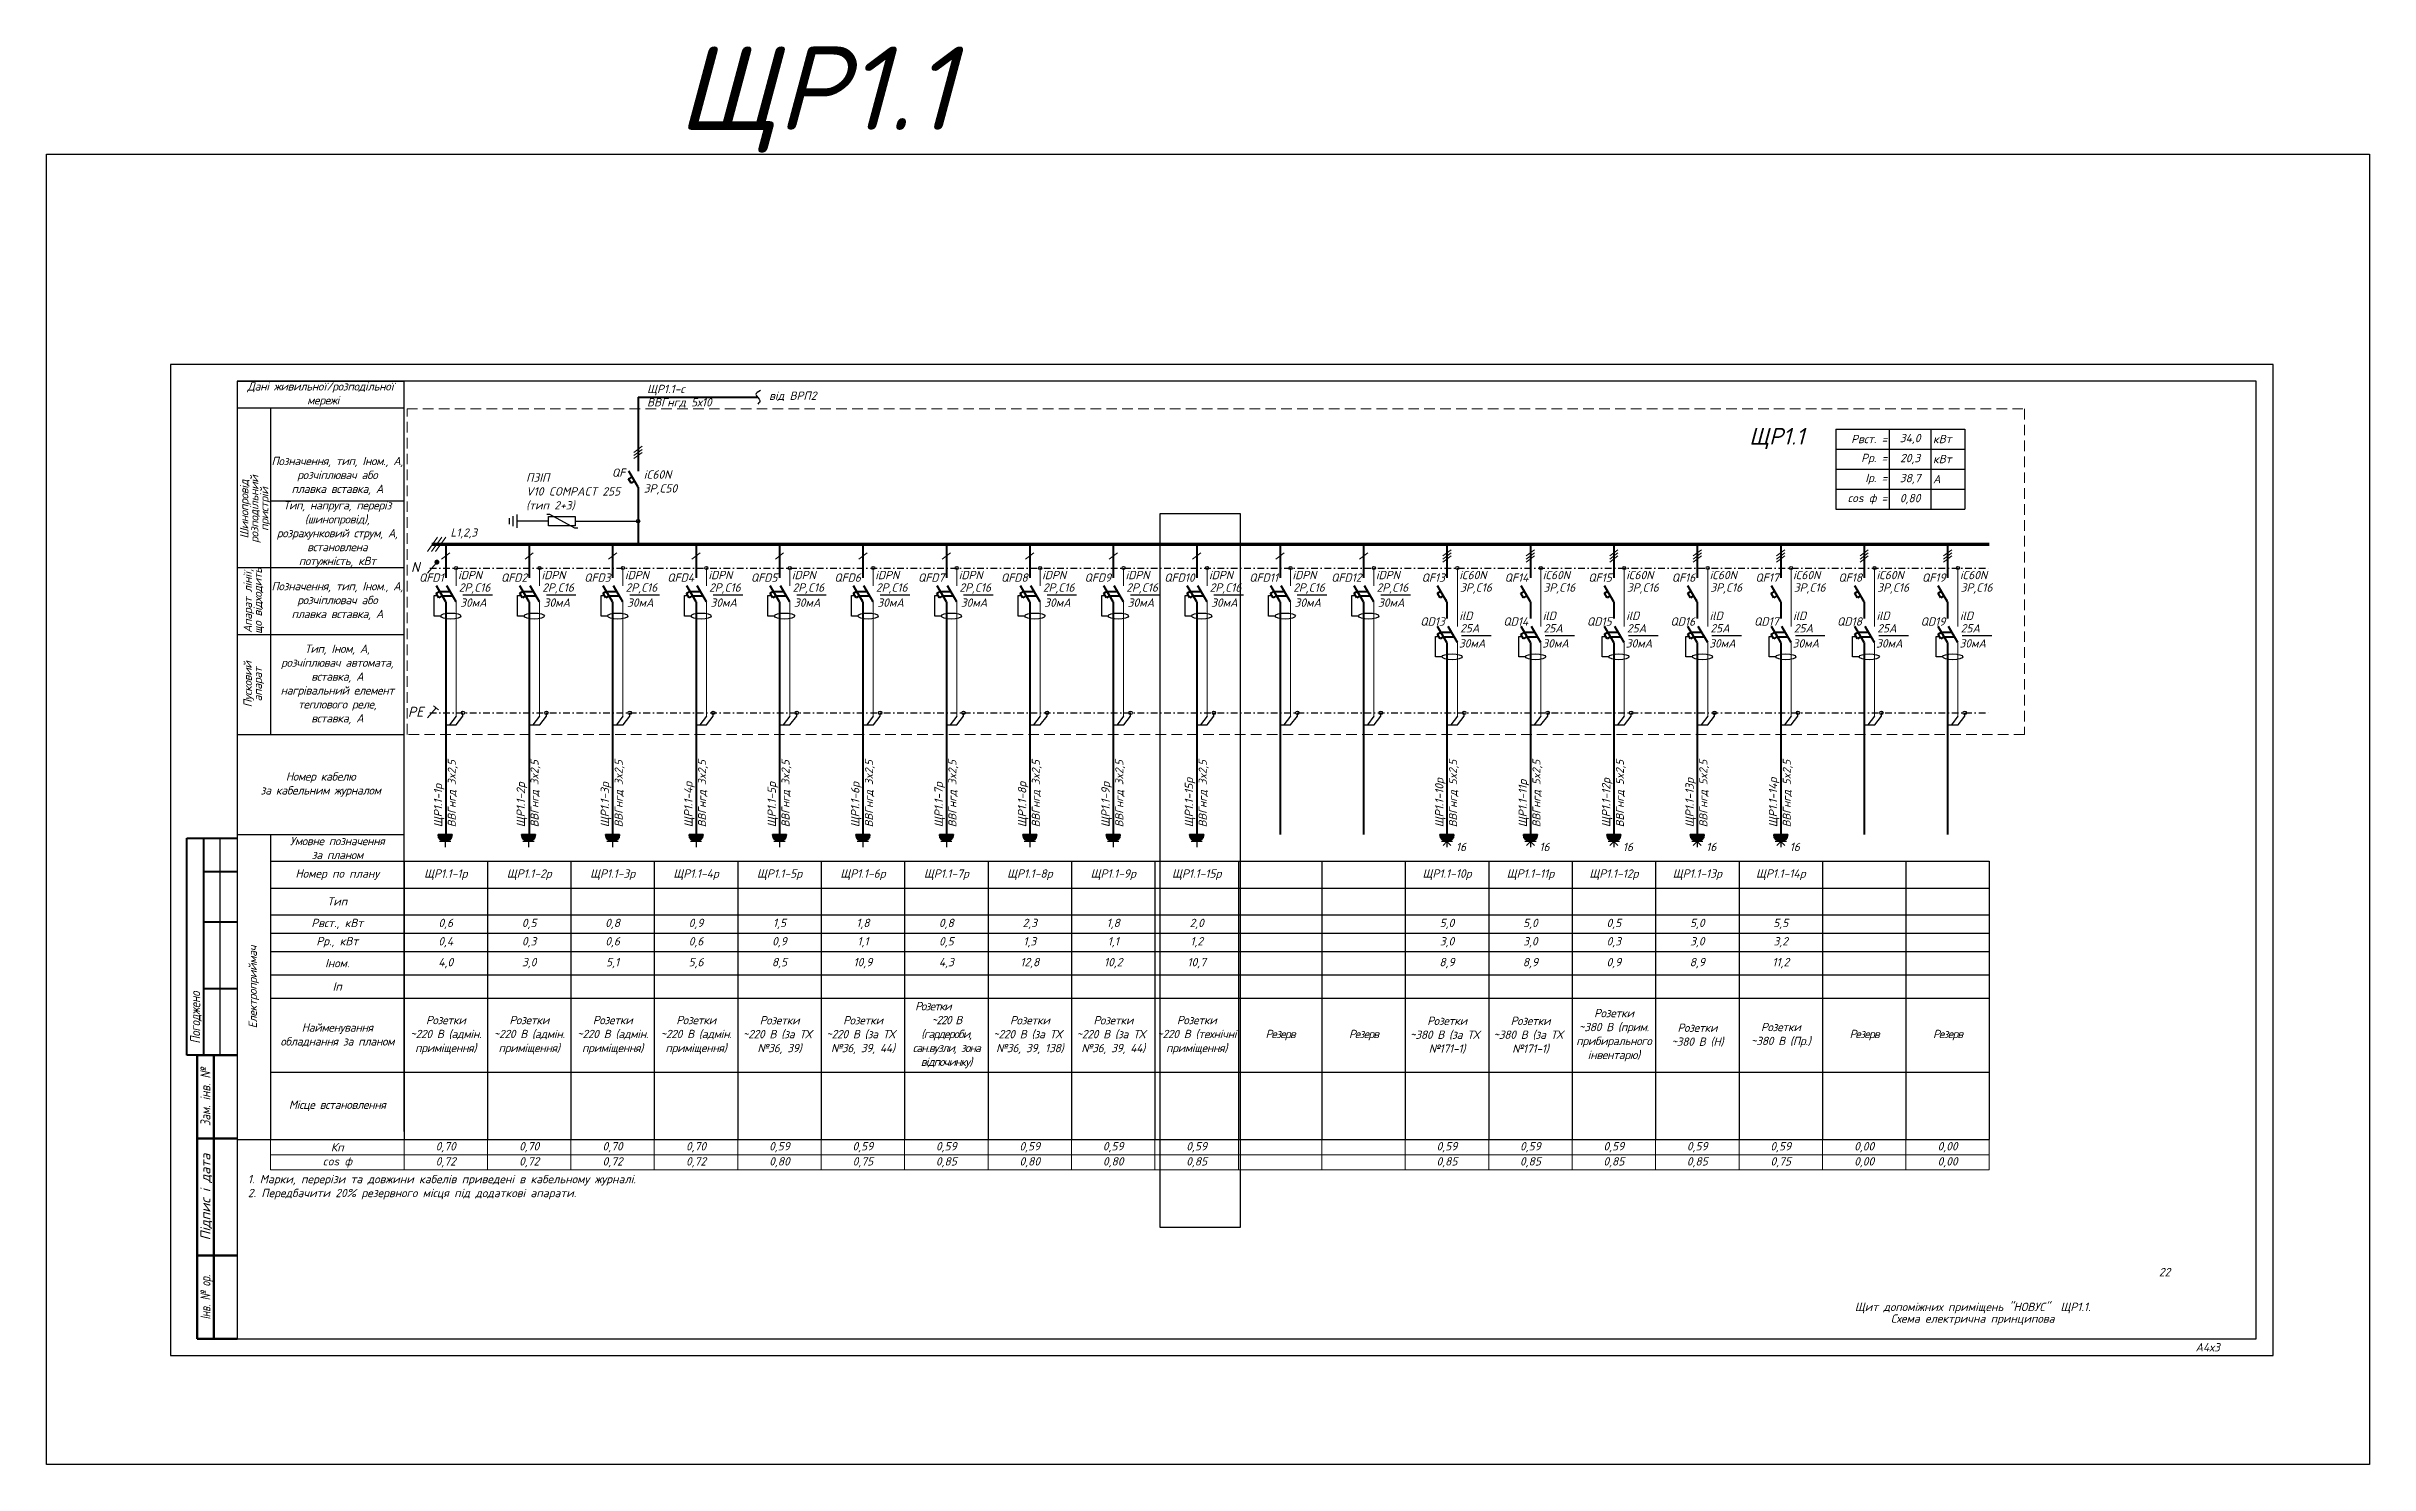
# Model space of a CAD drawing. Header units: millimetres. Extents: x -122434 to 1506205, y -201405 to 386015.
# Drawn here: x 0 to 69605, y 1056 to 43550 of the extents above; entities that cross this region are included whole.
import ezdxf
from ezdxf.enums import TextEntityAlignment as Align

# ---------------------------------------------------------------- set-up
doc = ezdxf.new("R2010")
doc.units = ezdxf.units.MM
doc.linetypes.add('DASHDOTX2', pattern=[2, 1, -0.5, 0, -0.5])
doc.linetypes.add('DASHED', pattern=[9.525, 6.35, -3.175])
doc.layers.get('Defpoints').update_dxf_attribs({"color": 4})
doc.layers.add('Рамка внешняя', color=4, linetype='Continuous', lineweight=30, plot=False)
doc.layers.add('Схема', color=7, linetype='Continuous')
doc.styles.add('GOST 2.304', font='isocpeui.ttf')
doc.styles.add('ICO', font='isocpeui.ttf')
doc.styles.add('ГОСТ 2.304', font='isocpeui.ttf')
doc.styles.add('СГЕНЕРИР_СТИЛЬ_7', font='isocpeui.ttf')

msp = doc.modelspace()

# ---------------------------------------------------------------- texts
at = {"color": 3, "lineweight": 40, "style": 'GOST 2.304'}
msp.add_text('ЩР1.1', height=2500, dxfattribs=at).set_placement((18903, 41048))
at = {"color": 0, "lineweight": 40, "style": 'GOST 2.304'}
msp.add_text('ЩР1.1', height=500, dxfattribs=at).set_placement((51017, 31619))
at = {"color": 0, "lineweight": 9, "style": 'ICO'}
for s, height, p in [('L1,2,3', 243.1, (12105, 28863)), ('N', 300, (10923, 27801)), ('PE', 300, (10830, 23463))]:
    msp.add_text(s, height=height, dxfattribs=at).set_placement(p)
at = {"linetype": 'Continuous', "char_height": 250, "style": 'ГОСТ 2.304'}
for s, insert, width, attachment_point in [('{\\T0.95;Дані живильної/розподільної\\P мережі}', (8213, 33122), 5000, 5), ('{\\C7;ЩР1.1-с}', (17995, 33252), 4000, 4), ('{\\C7;ВВГнгд 5х10}', (17995, 32868), 4000, 4), ('{\\C7;від ВРП2}', (21651, 33064), 4000, 4)]:
    msp.add_mtext(s, dxfattribs=dict(at, insert=insert, width=width, attachment_point=attachment_point))
at = {"color": 7, "linetype": 'Continuous', "char_height": 250, "attachment_point": 5, "rotation": 90, "line_spacing_factor": 0.72, "style": 'ГОСТ 2.304'}
for s, insert, width in [('{\\T0.95;Шинопровід\\Pрозподільний \\Pпристрій}', (6258, 29682), 3500), ('{\\T0.95;Апарат лінії, що відходить}', (6213, 26932), 2000), ('{\\T0.95;Пусковий \\Pапарат}', (6213, 24432), 3000), ('{\\T0.95;Електроприймач}', (6213, 15363), 9138.45)]:
    msp.add_mtext(s, dxfattribs=dict(at, insert=insert, width=width))
at = {"color": 7, "linetype": 'Continuous', "char_height": 250, "style": 'ГОСТ 2.304'}
for s, insert, width, attachment_point in [('{\\T0.95;Позначення, тип, Iном., А, розчіплювач або \\Pплавка вставка, А}', (8713, 30682), 4000, 5), ('{\\C256;ПЗІП\\PV10 COMPACT 255\\P(тип 2+3)}', (14370, 30204), 4000, 4), ('{\\T0.95;Тип, напруга, переріз (шинопровід), розрахунковий струм, А, встановлена \\Pпотужність, кВт}', (8713, 28932), 4000, 5), ('{\\T0.95;Позначення, тип, Iном., А, розчіплювач або \\Pплавка вставка, А}', (8713, 26932), 4000, 5), ('{\\T0.95;Тип, Iном, А,\\Pрозчіплювач автомата,\\Pвставка, А\\Pнагрівальний елемент теплового реле,\\Pвставка, А}', (8713, 24432), 4000, 5), ('{\\T0.95;Номер кабелю \\Pза кабельним журналом}', (8213, 21432), 5000, 5), ('{\\T0.95;Умовне позначення \\Pза планом}', (8713, 19532), 4000, 5), ('{\\C256;16}', (42229, 19563), 4000, 4), ('{\\C256;16}', (44729, 19563), 4000, 4), ('{\\C256;16}', (47229, 19563), 4000, 4), ('{\\C256;16}', (49729, 19563), 4000, 4), ('{\\C256;16}', (52229, 19563), 4000, 4)]:
    msp.add_mtext(s, dxfattribs=dict(at, insert=insert, width=width, attachment_point=attachment_point))
at = {"color": 1, "linetype": 'Continuous', "char_height": 250, "attachment_point": 4, "style": 'ГОСТ 2.304'}
for s, insert, width in [('{\\C7;QF}', (16942, 30778), 562.36), ('{\\C7;iC60N\\P3P,C50}', (17896, 30485), 4000)]:
    msp.add_mtext(s, dxfattribs=dict(at, insert=insert, width=width))
at = {"color": 7, "linetype": 'Continuous', "char_height": 250, "width": 4000, "attachment_point": 4, "rotation": 90, "style": 'ГОСТ 2.304'}
for s, insert in [('{\\C256;ЩР1.1-1р\\P\\H0.95833x;ВВГнгд 3x2,5}', (11963, 20152)), ('{\\C256;ЩР1.1-2р\\P\\H0.95833x;ВВГнгд 3x2,5}', (14443, 20152)), ('{\\C256;ЩР1.1-3р\\P\\H0.95833x;ВВГнгд 3x2,5}', (16963, 20152)), ('{\\C256;ЩР1.1-4р\\P\\H0.95833x;ВВГнгд 3x2,5}', (19463, 20152)), ('{\\C256;ЩР1.1-5р\\P\\H0.95833x;ВВГнгд 3x2,5}', (21963, 20152)), ('{\\C256;ЩР1.1-6р\\P\\H0.95833x;ВВГнгд 3x2,5}', (24463, 20152)), ('{\\C256;ЩР1.1-7р\\P\\H0.95833x;ВВГнгд 3x2,5}', (26963, 20152)), ('{\\C256;ЩР1.1-8р\\P\\H0.95833x;ВВГнгд 3x2,5}', (29463, 20152)), ('{\\C256;ЩР1.1-9р\\P\\H0.95833x;ВВГнгд 3x2,5}', (31963, 20152)), ('{\\C256;ЩР1.1-15р\\P\\H0.95833x;ВВГнгд 3x2,5}', (34463, 20152)), ('{\\C256;ЩР1.1-10р\\P\\H0.95833x;ВВГнгд 5x2,5}', (41963, 20152)), ('{\\C256;ЩР1.1-11р\\P\\H0.95833x;ВВГнгд 5x2,5}', (44463, 20152)), ('{\\C256;ЩР1.1-12р\\P\\H0.95833x;ВВГнгд 5x2,5}', (46963, 20152)), ('{\\C256;ЩР1.1-13р\\P\\H0.95833x;ВВГнгд 5x2,5}', (49463, 20152)), ('{\\C256;ЩР1.1-14р\\P\\H0.95833x;ВВГнгд 5x2,5}', (51963, 20152))]:
    msp.add_mtext(s, dxfattribs=dict(at, insert=insert))
at = {"lineweight": 15, "insert": (6033, 9735), "char_height": 250, "width": 14539.48, "attachment_point": 1, "style": 'ГОСТ 2.304'}
msp.add_mtext('{\\C7;1. Марки, перерізи та довжини кабелів приведені в кабельному журналі}.\\P{\\C7;2. Передбачити 20% резервного місця під додаткові апарати.}', dxfattribs=at)
at = {"linetype": 'Continuous', "lineweight": 25, "char_height": 250, "attachment_point": 5, "line_spacing_factor": 0.84, "style": 'GOST 2.304'}
for s, insert, width in [('{\\C7;22}', (63463, 6822), 1500), ('{\\C7;Щит допоміжних приміщень "НОВУС"  ЩР1.1. \\PСхема електрична принципова }', (57713, 5572), 7000)]:
    msp.add_mtext(s, dxfattribs=dict(at, insert=insert, width=width))

# ---------------------------------------------------------------- blocks, each defined once
blk = doc.blocks.new('*T28')
at = {"color": 0, "linetype": 'ByBlock', "lineweight": -2, "transparency": 16777216}
for p, q in [((0, 0), (51500, 0)), ((0, 0), (0, -8340)), ((4000, 0), (4000, -8340)), ((6500, 0), (6500, -8340)), ((9000, 0), (9000, -8340)), ((11500, 0), (11500, -8340)), ((14000, 0), (14000, -8340)), ((16500, 0), (16500, -8340)), ((19000, 0), (19000, -8340)), ((21500, 0), (21500, -8340)), ((24000, 0), (24000, -8340)), ((26500, 0), (26500, -8340)), ((29000, 0), (29000, -8340)), ((31500, 0), (31500, -8340)), ((34000, 0), (34000, -8340)), ((36500, 0), (36500, -8340)), ((39000, 0), (39000, -8340)), ((41500, 0), (41500, -8340)), ((44000, 0), (44000, -8340)), ((46500, 0), (46500, -8340)), ((49000, 0), (49000, -8340)), ((51500, 0), (51500, -8340)), ((0, -800), (51500, -800)), ((0, -1600), (51500, -1600)), ((0, -2150), (51500, -2150)), ((0, -2700), (51500, -2700)), ((0, -3400), (51500, -3400)), ((0, -4100), (51500, -4100)), ((0, -6315), (51500, -6315)), ((0, -8340), (51500, -8340))]:
    blk.add_line(p, q, dxfattribs=at)
at = {"layer": 'Defpoints', "color": 8, "linetype": 'ByBlock', "lineweight": 0, "transparency": 16777216}
for p, q in [((0, -8340), (0, -9247)), ((4000, -8340), (4000, -9247)), ((6500, -8340), (6500, -9247)), ((9000, -8340), (9000, -9247)), ((11500, -8340), (11500, -9247)), ((14000, -8340), (14000, -9247)), ((16500, -8340), (16500, -9247)), ((19000, -8340), (19000, -9247)), ((21500, -8340), (21500, -9247)), ((24000, -8340), (24000, -9247)), ((26500, -8340), (26500, -9247)), ((29000, -8340), (29000, -9247)), ((31500, -8340), (31500, -9247)), ((34000, -8340), (34000, -9247)), ((36500, -8340), (36500, -9247)), ((39000, -8340), (39000, -9247)), ((41500, -8340), (41500, -9247)), ((44000, -8340), (44000, -9247)), ((46500, -8340), (46500, -9247)), ((49000, -8340), (49000, -9247)), ((51500, -8340), (51500, -9247)), ((0, -8794), (51500, -8794)), ((0, -9247), (51500, -9247))]:
    blk.add_line(p, q, dxfattribs=at)
at = {"color": 0, "transparency": 16777216, "char_height": 250, "attachment_point": 5, "style": 'ГОСТ 2.304'}
for s, insert, width in [('Номер по плану', (2000, -400), 3880), ('ЩР1.1-1р', (5250, -400), 2380), ('ЩР1.1-2р', (7750, -400), 2380), ('ЩР1.1-3р', (10250, -400), 2380), ('ЩР1.1-4р', (12750, -400), 2380), ('ЩР1.1-5р', (15250, -400), 2380), ('ЩР1.1-6р', (17750, -400), 2380), ('ЩР1.1-7р', (20250, -400), 2380), ('ЩР1.1-8р', (22750, -400), 2380), ('ЩР1.1-9р', (25250, -400), 2380), ('ЩР1.1-15р', (27750, -400), 2380), ('ЩР1.1-10р', (35250, -400), 2380), ('ЩР1.1-11р', (37750, -400), 2380), ('ЩР1.1-12р', (40250, -400), 2380), ('ЩР1.1-13р', (42750, -400), 2380), ('ЩР1.1-14р', (45250, -400), 2380), ('Тип', (2000, -1200), 3880), ('Рвст., кВт', (2000, -1875), 3880), ('{\\C256;0,6}', (5250, -1875), 2380), ('{\\C256;0,5}', (7750, -1875), 2380), ('{\\C256;0,8}', (10250, -1875), 2380), ('{\\C256;0,9}', (12750, -1875), 2380), ('1,5', (15250, -1875), 2380), ('1,8', (17750, -1875), 2380), ('{\\C256;0,8}', (20250, -1875), 2380), ('2,3', (22750, -1875), 2380), ('1,8', (25250, -1875), 2380), ('2,0', (27750, -1875), 2380), ('5,0', (35250, -1875), 2380), ('5,0', (37750, -1875), 2380), ('0,5', (40250, -1875), 2380), ('5,0', (42750, -1875), 2380), ('5,5', (45250, -1875), 2380), ('Рр., кВт', (2000, -2425), 3880), ('Іном.', (2000, -3050), 3880), ('4,0', (5250, -3050), 2380), ('3,0', (7750, -3050), 2380), ('5,1', (10250, -3050), 2380), ('5,6', (12750, -3050), 2380), ('8,5', (15250, -3050), 2380), ('10,9', (17750, -3050), 2380), ('4,3', (20250, -3050), 2380), ('12,8', (22750, -3050), 2380), ('10,2', (25250, -3050), 2380), ('10,7', (27750, -3050), 2380), ('8,9', (35250, -3050), 2380), ('8,9', (37750, -3050), 2380), ('0,9', (40250, -3050), 2380), ('8,9', (42750, -3050), 2380), ('11,2', (45250, -3050), 2380), ('Іп', (2000, -3750), 3880), ('{\\T0.95;\\C7;Найменування обладнання за планом}', (2000, -5208), 3880), ('{\\T0.95;\\C7;Розетки \\P~220 В (адмін. приміщення)}', (5250, -5208), 2380), ('{\\T0.95;\\C7;Розетки \\P~220 В (адмін. приміщення)}', (7750, -5208), 2380), ('{\\T0.95;\\C7;Розетки \\P~220 В (адмін. приміщення)}', (10250, -5208), 2380), ('{\\T0.95;\\C7;Розетки \\P~220 В (адмін. приміщення)}', (12750, -5208), 2380), ('{\\T0.95;\\C7;Розетки \\P~220 В (за ТХ  №36, 39)}', (15250, -5208), 2380), ('{\\T0.95;\\C7;Розетки \\P~220 В (за ТХ  №36, 39, 44)}', (17750, -5208), 2380), ('{\\T0.85;\\C7;Розетки       ~220 В (гардероби, сан.вузли, зона відпочинку)}', (20250, -5208), 2380), ('{\\T0.95;\\C7;Розетки \\P~220 В (за ТХ  №36, 39, 138)}', (22750, -5208), 2380), ('{\\T0.95;\\C7;Розетки \\P~220 В (за ТХ  №36, 39, 44)}', (25250, -5208), 2380), ('{\\T0.95;\\C7;Розетки \\P~220 В (технічні приміщення)}', (27750, -5208), 2380), ('{\\T0.95;\\C7;Розетки \\P~380 В (за ТХ  №171-1)}', (35250, -5208), 2380), ('{\\T0.95;\\C7;Розетки \\P~380 В (за ТХ  №171-1)}', (37750, -5208), 2380), ('{\\T0.95;\\C7;Розетки \\P~380 В (прим. прибирального інвентарю)}', (40250, -5208), 2380), ('{\\T0.95;\\C7;Розетки \\P~380 В (Н)}', (42750, -5208), 2380), ('{\\T0.95;\\C7;Розетки \\P~380 В (Пр.)}', (45250, -5208), 2380), ('{\\T0.85;\\C7;Резерв}', (30250, -5208), 2380), ('{\\T0.85;\\C7;Резерв}', (32750, -5208), 2380), ('{\\T0.85;\\C7;Резерв}', (47750, -5208), 2380), ('{\\T0.85;\\C7;Резерв}', (50250, -5208), 2380), ('{\\T0.95;\\C7;Місце встановлення}', (2000, -7328), 3880)]:
    blk.add_mtext(s, dxfattribs=dict(at, insert=insert, width=width))
at = {"color": 7, "true_color": 0xffffff, "transparency": 16777216, "char_height": 250, "attachment_point": 5, "style": 'ГОСТ 2.304'}
for s, insert, width in [('0,4', (5250, -2425), 2380), ('0,3', (7750, -2425), 2380), ('0,6', (10250, -2425), 2380), ('0,6', (12750, -2425), 2380), ('0,9', (15250, -2425), 2380), ('1,1', (17750, -2425), 2380), ('0,5', (20250, -2425), 2380), ('1,3', (22750, -2425), 2380), ('1,1', (25250, -2425), 2380), ('1,2', (27750, -2425), 2380), ('3,0', (35250, -2425), 2380), ('3,0', (37750, -2425), 2380), ('0,3', (40250, -2425), 2380), ('3,0', (42750, -2425), 2380), ('3,2', (45250, -2425), 2380), ('cos ф', (2000, -9020), 3880), ('Кп', (2000, -8567), 3880), ('0,70', (5250, -8567), 2380), ('0,72', (5250, -9020), 2380), ('0,70', (7750, -8567), 2380), ('0,72', (7750, -9020), 2380), ('0,70', (10250, -8567), 2380), ('0,72', (10250, -9020), 2380), ('0,70', (12750, -8567), 2380), ('0,72', (12750, -9020), 2380), ('0,59', (15250, -8567), 2380), ('0,80', (15250, -9020), 2380), ('0,59', (17750, -8567), 2380), ('0,75', (17750, -9020), 2380), ('0,85', (20250, -9020), 2380), ('0,59', (20250, -8567), 2380), ('0,59', (22750, -8567), 2380), ('0,80', (22750, -9020), 2380), ('0,59', (25250, -8567), 2380), ('0,80', (25250, -9020), 2380), ('0,85', (27750, -9020), 2380), ('0,59', (27750, -8567), 2380), ('0,85', (35250, -9020), 2380), ('0,59', (35250, -8567), 2380), ('0,85', (37750, -9020), 2380), ('0,59', (37750, -8567), 2380), ('0,85', (40250, -9020), 2380), ('0,59', (40250, -8567), 2380), ('0,85', (42750, -9020), 2380), ('0,59', (42750, -8567), 2380), ('0,59', (45250, -8567), 2380), ('0,75', (45250, -9020), 2380), ('0,00', (47750, -8567), 2380), ('0,00', (47750, -9020), 2380), ('0,00', (50250, -8567), 2380), ('0,00', (50250, -9020), 2380)]:
    blk.add_mtext(s, dxfattribs=dict(at, insert=insert, width=width))
blk = doc.blocks.new('*T29')
at = {"color": 0, "linetype": 'ByBlock', "lineweight": -2, "transparency": 16777216}
for p, q in [((0, 0), (3860, 0)), ((0, 0), (0, -2400)), ((1600, 0), (1600, -2400)), ((2850, 0), (2850, -2400)), ((3860, 0), (3860, -2400)), ((0, -600), (3860, -600)), ((0, -1200), (3860, -1200)), ((0, -1800), (3860, -1800)), ((0, -2400), (1600, -2400)), ((2850, -2400), (3860, -2400))]:
    blk.add_line(p, q, dxfattribs=at)
at = {"color": 0, "lineweight": -2, "transparency": 16777216}
blk.add_line((1600, -2400), (2850, -2400), dxfattribs=at)
at = {"color": 0, "transparency": 16777216, "char_height": 250, "style": 'ГОСТ 2.304'}
for s, insert, width, attachment_point in [('Рвст. =', (1540, -300), 1480, 6), ('34,0', (2225, -300), 1130, 5), ('кВт', (2910, -300), 890, 4), ('Рр. =', (1540, -900), 1480, 6), ('Ір. =', (1540, -1500), 1480, 6), ('38,7', (2225, -1500), 1130, 5), ('20,3', (2225, -900), 1130, 5), ('А', (2910, -1500), 890, 4), ('кВт', (2910, -900), 890, 4), ('сos ф =', (1540, -2100), 1480, 6), ('0,80', (2225, -2100), 1130, 5)]:
    blk.add_mtext(s, dxfattribs=dict(at, insert=insert, width=width, attachment_point=attachment_point))
blk = doc.blocks.new('*U4')
h = blk.add_hatch(color=256)
h.dxf.hatch_style = 1
h.paths.add_polyline_path([(175, 0, 1), (-175, 0)])
at = {"color": 0, "linetype": 'Continuous', "lineweight": 30}
for p, q in [((175, 0), (-175, 0)), ((140, 175), (-140, 175)), ((0, 175), (0, 315)), ((0, 175), (0, 315)), ((0, 175), (0, 315))]:
    blk.add_line(p, q, dxfattribs=at)
blk.add_arc((0, 0), 175, 0, 180, dxfattribs=at)
blk = doc.blocks.new('*U159')
at = {"color": 0, "lineweight": 40}
for p, q in [((0, 0), (0, -1005)), ((0, -1720), (-280, -1240)), ((311, -1720), (31, -1240)), ((-284, -1468), (-180, -1408)), ((-204, -1607), (-284, -1468)), ((-100, -1547), (-204, -1607)), ((-181, -1409), (130, -1409)), ((-100, -1547), (210, -1547))]:
    blk.add_line(p, q, dxfattribs=at)
at = {"color": 0, "lineweight": 13}
blk.add_line((-124, -441), (124, -256), dxfattribs=at)
at = {"color": 0, "lineweight": 9}
for p, q in [((311, -711), (311, -1240)), ((311, -2461), (311, -1720)), ((311, -2941), (311, -2461)), ((311, -5151), (311, -2941))]:
    blk.add_line(p, q, dxfattribs=at)
at = {"lineweight": 40}
for p, q in [((0, -1720), (0, -2226)), ((0, -2226), (0, -2941)), ((0, -2941), (0, -4529))]:
    blk.add_line(p, q, dxfattribs=at)
blk.add_line((516, -1512), (1402, -1512))
at = {"color": 0}
blk.add_lwpolyline([(-151, -2149), (-346, -2149), (-346, -1537), (-244, -1537)], dxfattribs=at)
blk.add_circle((311, -711), 46.3, dxfattribs=at)
blk.add_ellipse((153, -2149), major_axis=(-304, 0), ratio=0.29336, dxfattribs=at)
at = {"color": 0, "lineweight": 40}
blk.add_point((-37, -1659), dxfattribs=at)
at = {"style": 'ГОСТ 2.304'}
blk.add_attdef('QF', text='', height=250, dxfattribs=at).set_placement((-61, -997), align=Align.MIDDLE_RIGHT)
at = {"lineweight": 50, "style": 'ГОСТ 2.304'}
for tag, p in [('CURRENT', (391, -1419)), ('ТYPE', (369, -1046)), ('D_CURRENT', (432, -1871))]:
    blk.add_attdef(tag, p, '', height=250, dxfattribs=at)
blk = doc.blocks.new('*U162')
at = {"color": 0, "lineweight": 40}
for p, q in [((0, 0), (0, -1005)), ((0, -1720), (-280, -1240)), ((-284, -1468), (-180, -1408)), ((-204, -1607), (-284, -1468)), ((-100, -1547), (-204, -1607)), ((-284, -2690), (-180, -2630)), ((-204, -2828), (-284, -2690)), ((0, -2941), (-280, -2461)), ((-100, -2768), (-204, -2828)), ((-181, -2631), (130, -2631)), ((-100, -2768), (210, -2768)), ((311, -2941), (31, -2461))]:
    blk.add_line(p, q, dxfattribs=at)
at = {"color": 0, "lineweight": 13}
for p, q in [((-124, -348), (124, -163)), ((-124, -441), (124, -256)), ((-124, -533), (124, -348))]:
    blk.add_line(p, q, dxfattribs=at)
at = {"color": 0, "lineweight": 9}
for p, q in [((311, -711), (311, -1240)), ((311, -1240), (311, -1720)), ((311, -2461), (311, -1720)), ((311, -5151), (311, -2941))]:
    blk.add_line(p, q, dxfattribs=at)
at = {"lineweight": 40}
for p, q in [((0, -1720), (0, -2226)), ((0, -2941), (0, -4529))]:
    blk.add_line(p, q, dxfattribs=at)
blk.add_line((439, -2733), (1325, -2733))
at = {"color": 0}
blk.add_lwpolyline([(-151, -3371), (-346, -3371), (-346, -2759), (-244, -2759)], dxfattribs=at)
blk.add_circle((311, -711), 46.3, dxfattribs=at)
blk.add_ellipse((153, -3371), major_axis=(-304, 0), ratio=0.29336, dxfattribs=at)
at = {"color": 0, "lineweight": 40}
blk.add_point((-37, -1659), dxfattribs=at)
at = {"style": 'ГОСТ 2.304'}
for tag, p in [('QF', (-61, -997)), ('Q', (-66, -2313))]:
    blk.add_attdef(tag, text='', height=250, dxfattribs=at).set_placement(p, align=Align.MIDDLE_RIGHT)
at = {"lineweight": 50, "style": 'ГОСТ 2.304'}
for tag, p in [('CURRENT', (391, -1419)), ('ТYPE', (369, -1046)), ('Q_ТYPE', (369, -2267)), ('Q_CURRENT', (391, -2641)), ('QD_CURRENT', (355, -3093))]:
    blk.add_attdef(tag, p, '', height=250, dxfattribs=at)
blk = doc.blocks.new('*U3')
h = blk.add_hatch(color=256)
h.dxf.hatch_style = 1
h.paths.add_polyline_path([(175, 0, 1), (-175, 0)])
at = {"color": 0, "linetype": 'Continuous', "lineweight": 30}
for p, q in [((175, 0), (-175, 0)), ((140, 175), (-140, 175)), ((0, 175), (0, 315)), ((0, 175), (0, 315)), ((0, 175), (0, 315)), ((0, 175), (0, 0))]:
    blk.add_line(p, q, dxfattribs=at)
at = {"lineweight": 30}
for q in [(-99, 274), (99, 274)]:
    blk.add_line((0, 175), q, dxfattribs=at)
at = {"color": 0, "linetype": 'Continuous', "lineweight": 30}
blk.add_arc((0, 0), 175, 0, 180, dxfattribs=at)
blk = doc.blocks.new('Рамка А4х3')
at = {"lineweight": 40}
for p, q in [((4.94, 90), (4.94, 155)), ((4.94, 155), (19.94, 155)), ((9.94, 155), (9.94, 90)), ((9.94, 145), (19.94, 145)), ((9.94, 130), (19.94, 130)), ((9.94, 110), (19.94, 110)), ((19.94, 90), (4.94, 90))]:
    blk.add_line(p, q, dxfattribs=at)
at = {"lineweight": 25}
blk.add_line((14.94, 90), (14.94, 155), dxfattribs=at)
at = {"linetype": 'Continuous', "lineweight": 60}
for p, q in [((8, 5), (8, 90)), ((8, 90), (20, 90)), ((8, 90), (20, 90)), ((13, 5), (13, 90)), ((8, 65), (20, 65)), ((8, 30), (20, 30)), ((20, 5), (8, 5))]:
    blk.add_line(p, q, dxfattribs=at)
at = {"lineweight": 30, "ltscale": 100}
blk.add_lwpolyline([(20, 5), (625, 5), (625, 292), (20, 292)], close=True, dxfattribs=at)
at = {"layer": 'Рамка внешняя', "ltscale": 100}
blk.add_lwpolyline([(0, 0), (630, 0), (630, 297), (0, 297)], close=True, dxfattribs=at)
at = {"linetype": 'Continuous', "lineweight": 25, "style": 'СГЕНЕРИР_СТИЛЬ_7'}
for s, width, p in [('Погоджено', 0.8, (7.44, 101.27)), ('Зам. інв. №', 0.8, (10.5, 77.5)), ('Інв. № ор.', 0.7, (10.5, 17.5))]:
    blk.add_text(s, height=3, rotation=90, dxfattribs=dict(at, width=width)).set_placement(p, align=Align.MIDDLE_CENTER)
blk.add_text('Підпис і дата', height=3, rotation=90, dxfattribs=at).set_placement((10.5, 47.5), align=Align.MIDDLE_CENTER)
at = {"layer": 'Схема', "linetype": 'Continuous', "style": 'ГОСТ 2.304'}
blk.add_text('А4х3', height=2.5, dxfattribs=at).set_placement((606.77, 1.24))

# ---------------------------------------------------------------- linework, layer by layer
at = {"ltscale": 200}
msp.add_line((5713, 33522), (10713, 33522), dxfattribs=at)
at = {"color": 7, "ltscale": 200}
for p, q in [((5713, 33522), (5713, 10792)), ((10713, 11032), (10713, 33522)), ((5713, 32722), (10713, 32722)), ((6713, 32722), (6713, 27932)), ((6713, 29932), (10713, 29932)), ((5713, 27932), (10713, 27932)), ((6713, 27932), (6713, 25932)), ((5713, 25932), (10713, 25932)), ((6713, 25932), (6713, 22932)), ((5713, 22932), (10713, 22932)), ((5713, 19932), (10713, 19932)), ((6713, 19932), (6713, 11032)), ((6713, 19132), (10713, 19132)), ((6713, 18332), (10713, 18332)), ((6713, 17532), (10713, 17532)), ((6713, 16432), (10713, 16432)), ((7713, 15732), (10713, 15732)), ((6713, 15032), (10713, 15032)), ((5713, 10793), (6713, 10793))]:
    msp.add_line(p, q, dxfattribs=at)
at = {"lineweight": 40, "ltscale": 200}
for p, q in [((17726, 33042), (21305, 33042)), ((17726, 33042), (17726, 30825)), ((11963, 24102), (11963, 19932)), ((11963, 24102), (11963, 19932)), ((14463, 24102), (14463, 19932)), ((14463, 24102), (14463, 19932)), ((16963, 24102), (16963, 19932)), ((19463, 24102), (19463, 19932)), ((21963, 24102), (21963, 19932)), ((24463, 24102), (24463, 19932)), ((26963, 24102), (26963, 19932)), ((29463, 24102), (29463, 19932)), ((31963, 24102), (31963, 19932)), ((34463, 24102), (34463, 19932)), ((36963, 24102), (36963, 19932)), ((39463, 24102), (39463, 19932)), ((41963, 24102), (41963, 19932)), ((44463, 24102), (44463, 19932)), ((46963, 24102), (46963, 19932)), ((49463, 24102), (49463, 19932)), ((51963, 24102), (51963, 19932)), ((54463, 24102), (54463, 19932)), ((56963, 24102), (56963, 19932))]:
    msp.add_line(p, q, dxfattribs=at)
at = {"color": 0, "lineweight": 13, "ltscale": 200}
for p, q in [((17601, 31384), (17850, 31569)), ((17601, 31292), (17850, 31477)), ((17601, 31200), (17850, 31385))]:
    msp.add_line(p, q, dxfattribs=at)
at = {"color": 0, "lineweight": 40, "ltscale": 200}
for p, q in [((17442, 30597), (17546, 30657)), ((17726, 30345), (17446, 30825)), ((17522, 30459), (17442, 30597)), ((17626, 30519), (17522, 30459)), ((17726, 30345), (17726, 28631))]:
    msp.add_line(p, q, dxfattribs=at)
at = {"color": 7, "lineweight": 30, "ltscale": 300}
for p, q in [((15045, 29324, 0), (14101, 29324, 0)), ((15084, 29526, 0), (14995, 29526, 0)), ((15834, 29111, 0), (15084, 29526, 0)), ((15845, 29324, 0), (17726, 29324, 0)), ((15923, 29111, 0), (15834, 29111, 0))]:
    msp.add_line(p, q, dxfattribs=at)
at = {"lineweight": 15, "ltscale": 200}
for p, q in [((11718, 28849), (11413, 28413)), ((11842, 28849), (11537, 28413)), ((11967, 28849), (11661, 28413))]:
    msp.add_line(p, q, dxfattribs=at)
at = {"color": 0, "linetype": 'DASHDOTX2', "ltscale": 200}
for p, q in [((11482, 27920), (58213, 27920)), ((11482, 23581), (58213, 23581))]:
    msp.add_line(p, q, dxfattribs=at)
at = {"color": 0, "ltscale": 200}
for p, q in [((11954, 23220), (12278, 23220)), ((11954, 23220), (12278, 23220)), ((12274, 23480), (12077, 23220)), ((12274, 23480), (12077, 23220)), ((12278, 23220), (12480, 23481)), ((12278, 23220), (12480, 23481)), ((12480, 23481), (12480, 23581)), ((12480, 23481), (12480, 23581)), ((14454, 23220), (14778, 23220)), ((14454, 23220), (14778, 23220)), ((14774, 23480), (14577, 23220)), ((14774, 23480), (14577, 23220)), ((14778, 23220), (14980, 23481)), ((14778, 23220), (14980, 23481)), ((14980, 23481), (14980, 23581)), ((14980, 23481), (14980, 23581)), ((16954, 23220), (17278, 23220)), ((17274, 23480), (17077, 23220)), ((17278, 23220), (17480, 23481)), ((17480, 23481), (17480, 23581)), ((19454, 23220), (19778, 23220)), ((19774, 23480), (19577, 23220)), ((19778, 23220), (19980, 23481)), ((19980, 23481), (19980, 23581)), ((21954, 23220), (22278, 23220)), ((22274, 23480), (22077, 23220)), ((22278, 23220), (22480, 23481)), ((22480, 23481), (22480, 23581)), ((24454, 23220), (24778, 23220)), ((24774, 23480), (24577, 23220)), ((24778, 23220), (24980, 23481)), ((24980, 23481), (24980, 23581)), ((26954, 23220), (27278, 23220)), ((27274, 23480), (27077, 23220)), ((27278, 23220), (27480, 23481)), ((27480, 23481), (27480, 23581)), ((29454, 23220), (29778, 23220)), ((29774, 23480), (29577, 23220)), ((29778, 23220), (29980, 23481)), ((29980, 23481), (29980, 23581)), ((31954, 23220), (32278, 23220)), ((32274, 23480), (32077, 23220)), ((32278, 23220), (32480, 23481)), ((32480, 23481), (32480, 23581)), ((34454, 23220), (34778, 23220)), ((34774, 23480), (34577, 23220)), ((34778, 23220), (34980, 23481)), ((34980, 23481), (34980, 23581)), ((36954, 23220), (37278, 23220)), ((37274, 23480), (37077, 23220)), ((37278, 23220), (37480, 23481)), ((37480, 23481), (37480, 23581)), ((39454, 23220), (39778, 23220)), ((39774, 23480), (39577, 23220)), ((39778, 23220), (39980, 23481)), ((39980, 23481), (39980, 23581)), ((41954, 23220), (42278, 23220)), ((42274, 23480), (42077, 23220)), ((42278, 23220), (42480, 23481)), ((42480, 23481), (42480, 23581)), ((44454, 23220), (44778, 23220)), ((44774, 23480), (44577, 23220)), ((44778, 23220), (44980, 23481)), ((44980, 23481), (44980, 23581)), ((46954, 23220), (47278, 23220)), ((47274, 23480), (47077, 23220)), ((47278, 23220), (47480, 23481)), ((47480, 23481), (47480, 23581)), ((49454, 23220), (49778, 23220)), ((49774, 23480), (49577, 23220)), ((49778, 23220), (49980, 23481)), ((49980, 23481), (49980, 23581)), ((51954, 23220), (52278, 23220)), ((52274, 23480), (52077, 23220)), ((52278, 23220), (52480, 23481)), ((52480, 23481), (52480, 23581)), ((54454, 23220), (54778, 23220)), ((54774, 23480), (54577, 23220)), ((54778, 23220), (54980, 23481)), ((54980, 23481), (54980, 23581)), ((56954, 23220), (57278, 23220)), ((57274, 23480), (57077, 23220)), ((57278, 23220), (57480, 23481)), ((57480, 23481), (57480, 23581))]:
    msp.add_line(p, q, dxfattribs=at)
at = {"color": 3}
msp.add_lwpolyline([(0, 40325), (69605, 40325), (69605, 1056), (0, 1056)], close=True, dxfattribs=at)
at = {"linetype": 'DASHED', "lineweight": 18, "ltscale": 50}
msp.add_lwpolyline([(10803, 32691), (59265, 32691), (59265, 22932), (10803, 22932)], close=True, dxfattribs=at)
at = {"color": 7, "lineweight": 30, "ltscale": 100, "elevation": 0}
for points in [[(13875, 29236), (13875, 29413)], [(13988, 29178), (13988, 29470)], [(14101, 29121), (14101, 29528)]]:
    msp.add_lwpolyline(points, dxfattribs=at)
msp.add_lwpolyline([(15045, 29187), (15045, 29461), (15845, 29461), (15845, 29187)], close=True, dxfattribs=at)
at = {"color": 0, "lineweight": 40, "ltscale": 50, "const_width": 100}
msp.add_lwpolyline([(11544, 28631), (58213, 28631)], dxfattribs=at)
at = {"lineweight": 20, "ltscale": 50}
for points in [[(11673, 28070), (11417, 27770)], [(11673, 23732), (11417, 23432)], [(11670, 23734), (11751, 23671), (11596, 23792)]]:
    msp.add_lwpolyline(points, dxfattribs=at)
at = {"lineweight": 9, "ltscale": 50, "const_width": 75}
msp.add_lwpolyline([(11662, 28097, 1), (11737, 28097, 1)], format="xyb", close=True, dxfattribs=at)
at = {"color": 0}
for centre in [(17726, 29324, 0), (12480, 23581), (12480, 23581), (14980, 23581), (14980, 23581), (17480, 23581), (19980, 23581), (22480, 23581), (24980, 23581), (27480, 23581), (29980, 23581), (32480, 23581), (34980, 23581), (37480, 23581), (39980, 23581), (42480, 23581), (44980, 23581), (47480, 23581), (49980, 23581), (52480, 23581), (54980, 23581), (57480, 23581)]:
    msp.add_circle(centre, 51.8, dxfattribs=at)
msp.add_spline([(21395, 33240), (21251, 33118), (21379, 32937), (21315, 32831)], degree=3)
at = {"layer": 'Defpoints'}
msp.add_lwpolyline([(33372, 29556), (35768, 29556), (35768, 8160), (33372, 8160)], close=True, dxfattribs=at)

# ---------------------------------------------------------------- block references
at = {"xscale": 100, "yscale": 100, "zscale": 100}
msp.add_blockref('Рамка А4х3', (3713, 4322), dxfattribs=at)
for name, p in [('*T29', (53615, 32086)), ('*T28', (6713, 19132))]:
    msp.add_blockref(name, p)
for p, values in [((11963, 28631), {'QF': 'QFD1', 'ТYPE': 'iDPN', 'CURRENT': '2P,C16', 'D_CURRENT': '30мА'}), ((14463, 28631), {'QF': 'QFD2', 'ТYPE': 'iDPN', 'CURRENT': '2P,C16', 'D_CURRENT': '30мА'}), ((16963, 28631), {'QF': 'QFD3', 'ТYPE': 'iDPN', 'CURRENT': '2P,C16', 'D_CURRENT': '30мА'}), ((19463, 28631), {'QF': 'QFD4', 'ТYPE': 'iDPN', 'CURRENT': '2P,C16', 'D_CURRENT': '30мА'}), ((21963, 28631), {'QF': 'QFD5', 'ТYPE': 'iDPN', 'CURRENT': '2P,C16', 'D_CURRENT': '30мА'}), ((24463, 28631), {'QF': 'QFD6', 'ТYPE': 'iDPN', 'CURRENT': '2P,C16', 'D_CURRENT': '30мА'}), ((26963, 28631), {'QF': 'QFD7', 'ТYPE': 'iDPN', 'CURRENT': '2P,C16', 'D_CURRENT': '30мА'}), ((29463, 28631), {'QF': 'QFD8', 'ТYPE': 'iDPN', 'CURRENT': '2P,C16', 'D_CURRENT': '30мА'})]:
    msp.add_blockref('*U159', p).add_auto_attribs(values)
at = {"lineweight": 50}
for name, p, values in [('*U159', (31963, 28631), {'QF': 'QFD9', 'ТYPE': 'iDPN', 'CURRENT': '2P,C16', 'D_CURRENT': '30мА'}), ('*U159', (34463, 28631), {'QF': 'QFD10', 'ТYPE': 'iDPN', 'CURRENT': '2P,C16', 'D_CURRENT': '30мА'}), ('*U159', (36963, 28631), {'QF': 'QFD11', 'ТYPE': 'iDPN', 'CURRENT': '2P,C16', 'D_CURRENT': '30мА'}), ('*U159', (39463, 28631), {'QF': 'QFD12', 'ТYPE': 'iDPN', 'CURRENT': '2P,C16', 'D_CURRENT': '30мА'}), ('*U162', (41963, 28631), {'QF': 'QF13', 'ТYPE': 'iС60N', 'CURRENT': '3P,C16', 'Q': 'QD13', 'Q_ТYPE': 'ilD', 'Q_CURRENT': '25A', 'QD_CURRENT': '30мА'}), ('*U162', (44463, 28631), {'QF': 'QF14', 'ТYPE': 'iС60N', 'CURRENT': '3Р,C16', 'Q': 'QD14', 'Q_ТYPE': 'ilD', 'Q_CURRENT': '25A', 'QD_CURRENT': '30мА'}), ('*U162', (46963, 28631), {'QF': 'QF15', 'ТYPE': 'iС60N', 'CURRENT': '3P,C16', 'Q': 'QD15', 'Q_ТYPE': 'ilD', 'Q_CURRENT': '25A', 'QD_CURRENT': '30мА'}), ('*U162', (49463, 28631), {'QF': 'QF16', 'ТYPE': 'iС60N', 'CURRENT': '3P,C16', 'Q': 'QD16', 'Q_ТYPE': 'ilD', 'Q_CURRENT': '25A', 'QD_CURRENT': '30мА'}), ('*U162', (51963, 28631), {'QF': 'QF17', 'ТYPE': 'iС60N', 'CURRENT': '3P,C16', 'Q': 'QD17', 'Q_ТYPE': 'ilD', 'Q_CURRENT': '25A', 'QD_CURRENT': '30мА'}), ('*U162', (54463, 28631), {'QF': 'QF18', 'ТYPE': 'iС60N', 'CURRENT': '3P,C16', 'Q': 'QD18', 'Q_ТYPE': 'ilD', 'Q_CURRENT': '25A', 'QD_CURRENT': '30мА'}), ('*U162', (56963, 28631), {'QF': 'QF19', 'ТYPE': 'iС60N', 'CURRENT': '3P,C16', 'Q': 'QD19', 'Q_ТYPE': 'ilD', 'Q_CURRENT': '25A', 'QD_CURRENT': '30мА'})]:
    msp.add_blockref(name, p, dxfattribs=at).add_auto_attribs(values)
at = {"xscale": -1.2, "yscale": 1.2, "zscale": 1.2, "rotation": 180}
for name, p in [('*U4', (11943, 19932)), ('*U4', (14443, 19932)), ('*U4', (16963, 19932)), ('*U4', (19463, 19932)), ('*U4', (21963, 19932)), ('*U4', (24463, 19932)), ('*U4', (26963, 19932)), ('*U4', (29463, 19932)), ('*U4', (31963, 19932)), ('*U4', (34463, 19932)), ('*U3', (41963, 19932)), ('*U3', (44463, 19932)), ('*U3', (46963, 19932)), ('*U3', (49463, 19932)), ('*U3', (51963, 19932))]:
    msp.add_blockref(name, p, dxfattribs=at)

msp.set_redraw_order([(e.dxf.handle, doc.entitydb.next_handle()) for e in msp.query("TEXT MTEXT ATTDEF DIMENSION ARC_DIMENSION")])  # texts and dimensions are drawn at this point

doc.saveas('drawing.dxf')
